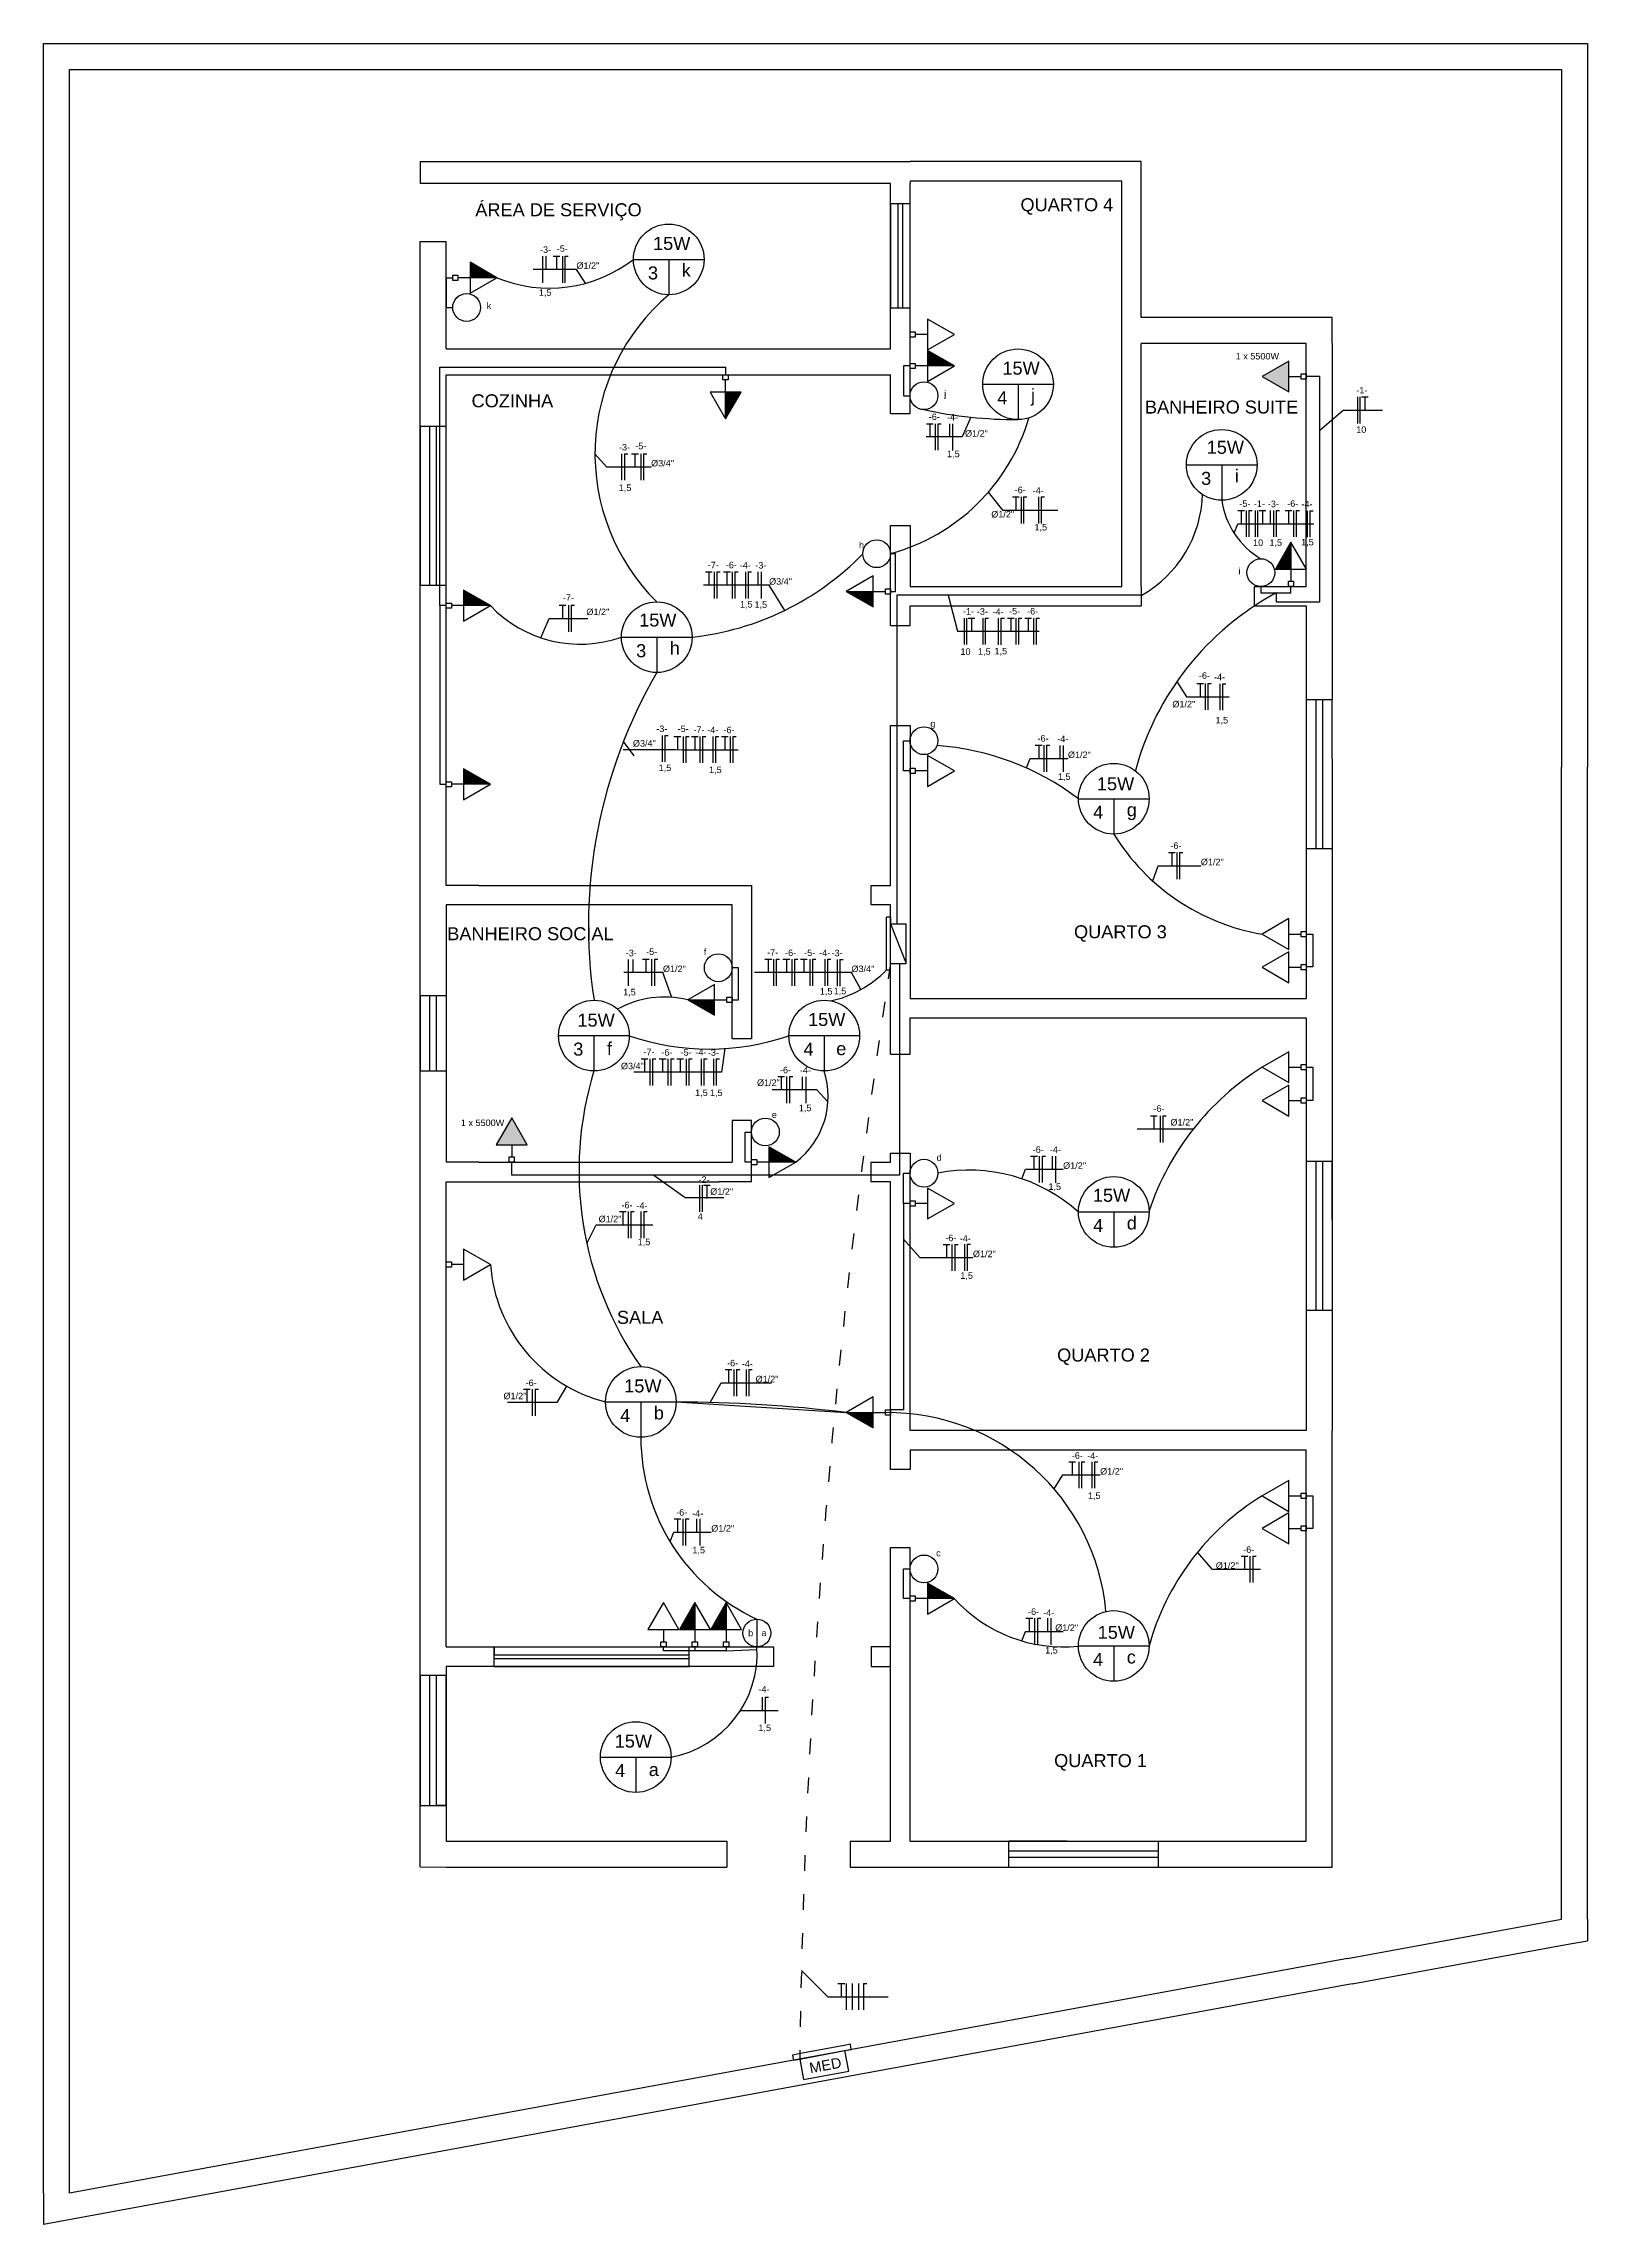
# Model space of a CAD drawing. Header units: millimetres. Extents: x 1248 to 37644, y 2016 to 12550.
# Drawn here: x 18818.88 to 18830.76, y 6262.46 to 6279.24 of the extents above; entities outside this region: 13.
import ezdxf

# ---------------------------------------------------------------- set-up
doc = ezdxf.new("R2010")
doc.units = ezdxf.units.MM
doc.linetypes.add('ACAD_ISO03W100', pattern=[30, 12, -18])
for name, color, linetype in [('Condutores', 4, 'Continuous'), ('Eletrodutos', 1, 'Continuous'), ('Interruptores', 3, 'Continuous'), ('Janelas', 9, 'Continuous'), ('Linha de chamada', 4, 'Continuous'), ('Paredes', 8, 'Continuous'), ('Pontos de luz', 5, 'Continuous'), ('Quadros', 5, 'Continuous'), ('Textos', 7, 'Continuous'), ('Tomadas', 4, 'Continuous')]:
    doc.layers.add(name, color=color, linetype=linetype)
doc.layers.add('Eletrodutos chão', color=1, linetype='ACAD_ISO03W100', lineweight=25)
doc.styles.get("Standard").update_dxf_attribs({"font": 'arial.ttf'})
pattern_1 = [(0, (0, 0), (0, 6.985), [5.08, -1.905]), (90, (0, 0), (-6.985, 4e-16), [5.08, -1.905])]

msp = doc.modelspace()

# ---------------------------------------------------------------- texts
at = {"layer": 'Quadros', "insert": (18824.769, 6263.703), "char_height": 0.08, "attachment_point": 1, "rotation": 10.5224}
msp.add_mtext_dynamic_manual_height_columns('MED', width=0.46634, gutter_width=12.5, heights=[0.145], dxfattribs=at)
at = {"layer": 'Textos', "attachment_point": 1}
for s, width, heights, insert, char_height in [('ÁREA DE SERVIÇO', 2.04519, [0.42], (18822.204, 6278.015), 0.1), ('QUARTO 4', 2.04519, [0.42], (18826.4, 6278.054), 0.1), ('\\pxi-3,l4,t4;-3-', 0.16896, [0.0666], (18822.652, 6277.683), 0.05), ('\\pxi-3,l4,t4;-5-', 0.16896, [0.0666], (18822.781, 6277.692), 0.05), ('\\pxi-3,l4,t4;15W', 0.16896, [0.0666], (18823.472, 6277.756), 0.1), ('%%C1/2"', 0.16896, [0.0666], (18822.982, 6277.56), 0.05), ('\\pxi-3,l4,t4;3', 0.16896, [0.0666], (18823.433, 6277.529), 0.1), ('\\pxi-3,l4,t4;k', 0.16896, [0.0666], (18823.693, 6277.549), 0.1), ('\\pxi-3,l4,t4;1,5', 0.16896, [0.0666], (18822.643, 6277.353), 0.05), ('\\pxi-3,l4,t4;k', 0.14627, [0.0259], (18822.242, 6277.252), 0.05), ('\\pxi-3,l4,t4;1 x 5500W', 0.48203, [0.0666], (18828.006, 6276.863), 0.05), ('\\pxi-3,l4,t4;15W', 0.16896, [0.0666], (18826.161, 6276.796), 0.1), ('COZINHA', 2.04519, [0.42], (18822.175, 6276.545), 0.1), ('\\pxi-3,l4,t4;j', 0.14627, [0.0259], (18825.763, 6276.574), 0.05), ('\\pxi-3,l4,t4;4', 0.16896, [0.0666], (18826.121, 6276.568), 0.1), ('\\pxi-3,l4,t4;j', 0.16896, [0.0666], (18826.381, 6276.588), 0.1), ('BANHEIRO SUITE', 2.04519, [0.42], (18827.358, 6276.497), 0.1), ('\\pxi-3,l4,t4;-1-', 0.16896, [0.0666], (18828.934, 6276.602), 0.05), ('\\pxi-3,l4,t4;-6-', 0.16896, [0.0666], (18825.644, 6276.397), 0.05), ('\\pxi-3,l4,t4;-4-', 0.16896, [0.0666], (18825.784, 6276.393), 0.05), ('\\pxi-3,l4,t4;-3-', 0.16896, [0.0666], (18823.26, 6276.163), 0.05), ('\\pxi-3,l4,t4;-5-', 0.16896, [0.0666], (18823.385, 6276.172), 0.05), ('%%C1/2"', 0.16896, [0.0666], (18825.973, 6276.269), 0.05), ('\\pxi-3,l4,t4;15W', 0.16896, [0.0666], (18827.733, 6276.187), 0.1), ('\\pxi-3,l4,t4;10', 0.16896, [0.0666], (18828.934, 6276.298), 0.05), ('%%C3/4"', 0.16896, [0.0666], (18823.557, 6276.04), 0.05), ('\\pxi-3,l4,t4;1,5', 0.16896, [0.0666], (18825.785, 6276.111), 0.05), ('\\pxi-3,l4,t4;1,5', 0.16896, [0.0666], (18823.258, 6275.851), 0.05), ('\\pxi-3,l4,t4;-6-', 0.16896, [0.0666], (18826.305, 6275.834), 0.05), ('\\pxi-3,l4,t4;-4-', 0.16896, [0.0666], (18826.444, 6275.83), 0.05), ('\\pxi-3,l4,t4;3', 0.16896, [0.0666], (18827.69, 6275.948), 0.1), ('\\pxi-3,l4,t4;i', 0.16896, [0.0666], (18827.949, 6275.967), 0.1), ('\\pxi-3,l4,t4;-5-', 0.16896, [0.0666], (18828.035, 6275.729), 0.05), ('\\pxi-3,l4,t4;-1-', 0.16896, [0.0666], (18828.146, 6275.728), 0.05), ('\\pxi-3,l4,t4;-3-', 0.16896, [0.0666], (18828.254, 6275.726), 0.05), ('\\pxi-3,l4,t4;-6-', 0.16896, [0.0666], (18828.403, 6275.729), 0.05), ('\\pxi-3,l4,t4;-4-', 0.16896, [0.0666], (18828.512, 6275.725), 0.05), ('%%C1/2"', 0.16896, [0.0666], (18826.175, 6275.647), 0.05), ('\\pxi-3,l4,t4;1,5', 0.16896, [0.0666], (18826.458, 6275.547), 0.05), ('\\pxi-3,l4,t4;h', 0.14627, [0.0259], (18825.107, 6275.409), 0.05), ('\\pxi-3,l4,t4;10', 0.16896, [0.0666], (18828.14, 6275.428), 0.05), ('\\pxi-3,l4,t4;1,5', 0.16896, [0.0666], (18828.266, 6275.429), 0.05), ('\\pxi-3,l4,t4;1,5', 0.16896, [0.0666], (18828.51, 6275.432), 0.05), ('\\pxi-3,l4,t4;-7-', 0.16896, [0.0666], (18823.943, 6275.256), 0.05), ('\\pxi-3,l4,t4;-6-', 0.16896, [0.0666], (18824.082, 6275.256), 0.05), ('\\pxi-3,l4,t4;-4-', 0.16896, [0.0666], (18824.189, 6275.254), 0.05), ('\\pxi-3,l4,t4;-3-', 0.16896, [0.0666], (18824.309, 6275.254), 0.05), ('\\pxi-3,l4,t4;i', 0.14627, [0.0259], (18828.028, 6275.209), 0.05), ('\\pxi-3,l4,t4;-7-', 0.16896, [0.0666], (18822.828, 6275.006), 0.05), ('%%C3/4"', 0.16896, [0.0666], (18824.465, 6275.13), 0.05), ('%%C1/2"', 0.16896, [0.0666], (18823.059, 6274.896), 0.05), ('\\pxi-3,l4,t4;15W', 0.16896, [0.0666], (18823.365, 6274.858), 0.1), ('\\pxi-3,l4,t4;1,5', 0.16896, [0.0666], (18824.191, 6274.954), 0.05), ('\\pxi-3,l4,t4;1,5', 0.16896, [0.0666], (18824.303, 6274.952), 0.05), ('\\pxi-3,l4,t4;-1-', 0.16896, [0.0666], (18825.907, 6274.9), 0.05), ('\\pxi-3,l4,t4;-3-', 0.16896, [0.0666], (18826.014, 6274.899), 0.05), ('\\pxi-3,l4,t4;-4-', 0.16896, [0.0666], (18826.135, 6274.897), 0.05), ('\\pxi-3,l4,t4;-5-', 0.16896, [0.0666], (18826.262, 6274.901), 0.05), ('\\pxi-3,l4,t4;-6-', 0.16896, [0.0666], (18826.401, 6274.901), 0.05), ('\\pxi-3,l4,t4;3', 0.16896, [0.0666], (18823.342, 6274.622), 0.1), ('\\pxi-3,l4,t4;h', 0.16896, [0.0666], (18823.601, 6274.642), 0.1), ('\\pxi-3,l4,t4;10', 0.16896, [0.0666], (18825.888, 6274.59), 0.05), ('\\pxi-3,l4,t4;1,5', 0.16896, [0.0666], (18826.023, 6274.591), 0.05), ('\\pxi-3,l4,t4;1,5', 0.16896, [0.0666], (18826.15, 6274.594), 0.05), ('\\pxi-3,l4,t4;-6-', 0.16896, [0.0666], (18827.723, 6274.406), 0.05), ('\\pxi-3,l4,t4;-4-', 0.16896, [0.0666], (18827.839, 6274.394), 0.05), ('%%C1/2"', 0.16896, [0.0666], (18827.569, 6274.186), 0.05), ('\\pxi-3,l4,t4;-3-', 0.16896, [0.0666], (18823.547, 6273.996), 0.05), ('\\pxi-3,l4,t4;-5-', 0.16896, [0.0666], (18823.711, 6273.996), 0.05), ('\\pxi-3,l4,t4;-7-', 0.16896, [0.0666], (18823.833, 6273.99), 0.05), ('\\pxi-3,l4,t4;-4-', 0.16896, [0.0666], (18823.939, 6273.987), 0.05), ('\\pxi-3,l4,t4;g', 0.14627, [0.0259], (18825.656, 6274.036), 0.05), ('\\pxi-3,l4,t4;1,5', 0.16896, [0.0666], (18827.851, 6274.062), 0.05), ('%%C3/4"', 0.16896, [0.0666], (18823.417, 6273.884), 0.05), ('\\pxi-3,l4,t4;-6-', 0.16896, [0.0666], (18826.481, 6273.922), 0.05), ('\\pxi-3,l4,t4;-4-', 0.16896, [0.0666], (18826.633, 6273.919), 0.05), ('\\pxi-3,l4,t4;1,5', 0.16896, [0.0666], (18823.565, 6273.696), 0.05), ('\\pxi-3,l4,t4;1,5', 0.16896, [0.0666], (18823.953, 6273.68), 0.05), ('%%C1/2"', 0.16896, [0.0666], (18826.765, 6273.796), 0.05), ('\\pxi-3,l4,t4;1,5', 0.16896, [0.0666], (18826.638, 6273.628), 0.05), ('\\pxi-3,l4,t4;15W', 0.16896, [0.0666], (18826.888, 6273.598), 0.1), ('\\pxi-3,l4,t4;4', 0.16896, [0.0666], (18826.859, 6273.379), 0.1), ('\\pxi-3,l4,t4;g', 0.16896, [0.0666], (18827.118, 6273.398), 0.1), ('\\pxi-3,l4,t4;-6-', 0.16896, [0.0666], (18827.504, 6273.097), 0.05), ('%%C1/2"', 0.16896, [0.0666], (18827.788, 6272.971), 0.05), ('BANHEIRO SOCIAL', 2.04519, [0.42], (18821.988, 6272.444), 0.1), ('QUARTO 3', 2.04519, [0.42], (18826.812, 6272.459), 0.1), ('\\pxi-3,l4,t4;-3-', 0.16896, [0.0666], (18823.312, 6272.271), 0.05), ('\\pxi-3,l4,t4;-5-', 0.16896, [0.0666], (18823.469, 6272.281), 0.05), ('%%C1/2"', 0.16896, [0.0666], (18823.648, 6272.149), 0.05), ('\\pxi-3,l4,t4;f', 0.14627, [0.0259], (18823.913, 6272.28), 0.05), ('\\pxi-3,l4,t4;-7-', 0.16896, [0.0666], (18824.4, 6272.275), 0.05), ('\\pxi-3,l4,t4;-5-', 0.16896, [0.0666], (18824.685, 6272.272), 0.05), ('\\pxi-3,l4,t4;-4-', 0.16896, [0.0666], (18824.8, 6272.272), 0.05), ('\\pxi-3,l4,t4;-3-', 0.16896, [0.0666], (18824.896, 6272.271), 0.05), ('%%C3/4"', 0.16896, [0.0666], (18825.099, 6272.149), 0.05), ('\\pxi-3,l4,t4;1,5', 0.16896, [0.0666], (18823.292, 6271.97), 0.05), ('\\pxi-3,l4,t4;1,5', 0.16896, [0.0666], (18824.806, 6271.976), 0.05), ('\\pxi-3,l4,t4;1,5', 0.16896, [0.0666], (18824.912, 6271.978), 0.05), ('\\pxi-3,l4,t4;15W', 0.16896, [0.0666], (18822.89, 6271.779), 0.1), ('\\pxi-3,l4,t4;15W', 0.16896, [0.0666], (18824.665, 6271.784), 0.1), ('\\pxi-3,l4,t4;3', 0.16896, [0.0666], (18822.858, 6271.556), 0.1), ('\\pxi-3,l4,t4;f', 0.16896, [0.0666], (18823.117, 6271.56), 0.1), ('\\pxi-3,l4,t4;-7-', 0.16896, [0.0666], (18823.448, 6271.509), 0.05), ('\\pxi-3,l4,t4;-5-', 0.16896, [0.0666], (18823.734, 6271.506), 0.05), ('\\pxi-3,l4,t4;-4-', 0.16896, [0.0666], (18823.848, 6271.507), 0.05), ('\\pxi-3,l4,t4;-3-', 0.16896, [0.0666], (18823.944, 6271.505), 0.05), ('\\pxi-3,l4,t4;4', 0.16896, [0.0666], (18824.63, 6271.556), 0.1), ('\\pxi-3,l4,t4;e', 0.16896, [0.0666], (18824.882, 6271.56), 0.1), ('%%C3/4"', 0.16896, [0.0666], (18823.325, 6271.401), 0.05), ('\\pxi-3,l4,t4;-4-', 0.16896, [0.0666], (18824.652, 6271.369), 0.05), ('\\pxi-3,l4,t4;1,5', 0.16896, [0.0666], (18823.846, 6271.195), 0.05), ('\\pxi-3,l4,t4;1,5', 0.16896, [0.0666], (18823.96, 6271.195), 0.05), ('%%C1/2"', 0.16896, [0.0666], (18824.372, 6271.273), 0.05), ('\\pxi-3,l4,t4;1 x 5500W', 0.48203, [0.0666], (18822.043, 6270.964), 0.05), ('\\pxi-3,l4,t4;e', 0.14627, [0.0259], (18824.436, 6271.026), 0.05), ('\\pxi-3,l4,t4;1,5', 0.16896, [0.0666], (18824.644, 6271.078), 0.05), ('\\pxi-3,l4,t4;-6-', 0.16896, [0.0666], (18827.373, 6271.074), 0.05), ('%%C1/2"', 0.16896, [0.0666], (18827.554, 6270.968), 0.05), ('\\pxi-3,l4,t4;d', 0.14627, [0.0259], (18825.705, 6270.697), 0.05), ('\\pxi-3,l4,t4;-4-', 0.16896, [0.0666], (18826.576, 6270.757), 0.05), ('%%C1/2"', 0.16896, [0.0666], (18826.728, 6270.635), 0.05), ('\\pxi-3,l4,t4;-2-', 0.16896, [0.0666], (18823.872, 6270.527), 0.05), ('\\pxi-3,l4,t4;1,5', 0.16896, [0.0666], (18826.565, 6270.473), 0.05), ('\\pxi-3,l4,t4;-4-', 0.16896, [0.0666], (18823.394, 6270.326), 0.05), ('%%C1/2"', 0.16896, [0.0666], (18824.012, 6270.435), 0.05), ('\\pxi-3,l4,t4;15W', 0.16896, [0.0666], (18826.857, 6270.431), 0.1), ('%%C1/2"', 0.16896, [0.0666], (18823.153, 6270.224), 0.05), ('\\pxi-3,l4,t4;4', 0.16896, [0.0666], (18823.866, 6270.243), 0.05), ('\\pxi-3,l4,t4;4', 0.16896, [0.0666], (18826.859, 6270.199), 0.1), ('\\pxi-3,l4,t4;d', 0.16896, [0.0666], (18827.118, 6270.218), 0.1), ('\\pxi-3,l4,t4;1,5', 0.16896, [0.0666], (18823.404, 6270.047), 0.05), ('\\pxi-3,l4,t4;-4-', 0.16896, [0.0666], (18825.883, 6270.074), 0.05), ('%%C1/2"', 0.16896, [0.0666], (18826.034, 6269.955), 0.05), ('\\pxi-3,l4,t4;1,5', 0.16896, [0.0666], (18825.887, 6269.788), 0.05), ('SALA', 2.04519, [0.42], (18823.294, 6269.492), 0.1), ('QUARTO 2', 2.04519, [0.42], (18826.682, 6269.202), 0.1), ('\\pxi-3,l4,t4;15W', 0.16896, [0.0666], (18823.25, 6268.964), 0.1), ('\\pxi-3,l4,t4;-4-', 0.16896, [0.0666], (18824.205, 6269.11), 0.05), ('%%C1/2"', 0.16896, [0.0666], (18824.361, 6268.992), 0.05), ('%%C1/2"', 0.16896, [0.0666], (18822.421, 6268.862), 0.05), ('\\pxi-3,l4,t4;4', 0.16896, [0.0666], (18823.219, 6268.737), 0.1), ('\\pxi-3,l4,t4;b', 0.16896, [0.0666], (18823.478, 6268.756), 0.1), ('\\pxi-3,l4,t4;-6-', 0.16896, [0.0666], (18826.745, 6268.404), 0.05), ('\\pxi-3,l4,t4;-4-', 0.16896, [0.0666], (18826.863, 6268.401), 0.05), ('%%C1/2"', 0.16896, [0.0666], (18827.013, 6268.282), 0.05), ('\\pxi-3,l4,t4;-4-', 0.16896, [0.0666], (18823.823, 6267.958), 0.05), ('\\pxi-3,l4,t4;1,5', 0.16896, [0.0666], (18826.869, 6268.095), 0.05), ('%%C1/2"', 0.16896, [0.0666], (18824.02, 6267.843), 0.05), ('\\pxi-3,l4,t4;1,5', 0.16896, [0.0666], (18823.825, 6267.676), 0.05), ('\\pxi-3,l4,t4;c', 0.14627, [0.0259], (18825.701, 6267.653), 0.05), ('%%C1/2"', 0.16896, [0.0666], (18827.903, 6267.557), 0.05), ('\\pxi-3,l4,t4;-4-', 0.16896, [0.0666], (18826.525, 6267.194), 0.05), ('\\pxi-3,l4,t4;b', 0.14627, [0.0259], (18824.254, 6267.038), 0.05), ('\\pxi-3,l4,t4;a', 0.14627, [0.0259], (18824.356, 6267.039), 0.05), ('%%C1/2"', 0.16896, [0.0666], (18826.667, 6267.079), 0.05), ('\\pxi-3,l4,t4;15W', 0.16896, [0.0666], (18826.894, 6267.068), 0.1), ('\\pxi-3,l4,t4;1,5', 0.16896, [0.0666], (18826.54, 6266.905), 0.05), ('\\pxi-3,l4,t4;4', 0.16896, [0.0666], (18826.858, 6266.859), 0.1), ('\\pxi-3,l4,t4;c', 0.16896, [0.0666], (18827.118, 6266.878), 0.1), ('\\pxi-3,l4,t4;-4-', 0.16896, [0.0666], (18824.333, 6266.605), 0.05), ('\\pxi-3,l4,t4;1,5', 0.16896, [0.0666], (18824.333, 6266.308), 0.05), ('\\pxi-3,l4,t4;15W', 0.16896, [0.0666], (18823.177, 6266.231), 0.1), ('\\pxi-3,l4,t4;4', 0.16896, [0.0666], (18823.18, 6266.004), 0.1), ('\\pxi-3,l4,t4;a', 0.16896, [0.0666], (18823.439, 6266.012), 0.1), ('QUARTO 1', 2.04519, [0.42], (18826.659, 6266.081), 0.1)]:
    msp.add_mtext_dynamic_manual_height_columns(s, width=width, gutter_width=12.5, heights=heights, dxfattribs=dict(at, insert=insert, char_height=char_height))

# ---------------------------------------------------------------- blocks, each defined once
blk = doc.blocks.new('J3')
at = {"layer": 'Janelas'}
for p, q in [((-0.45, -0.2), (-0.45, 0)), ((0, 0), (-0.45, 0)), ((0, 0), (0.7, 0)), ((0.7, 0), (0.7, -0.2)), ((-0.45, -0.075), (0, -0.075)), ((0.7, -0.125), (-0.45, -0.125)), ((0, -0.075), (0.7, -0.075)), ((-0.45, -0.2), (0.7, -0.2))]:
    blk.add_line(p, q, dxfattribs=at)
blk = doc.blocks.new('Interruptor Simples')
at = {"layer": 'Interruptores'}
blk.add_circle((0, 0.107), 0.107, dxfattribs=at)
blk = doc.blocks.new('Tomada Baixa')
for p, q in [((-0.02, 0.04), (0.02, 0.04)), ((-0.02, 0), (-0.02, 0.04)), ((0.02, 0), (-0.02, 0)), ((0, 0.134), (0, 0.04)), ((0.02, 0.04), (0.02, 0))]:
    blk.add_line(p, q)
blk.add_lwpolyline([(0, 0.341), (-0.119, 0.134), (0.119, 0.134)], close=True)
blk = doc.blocks.new('Tomada Média')
blk.add_hatch(color=256).paths.add_polyline_path([(0, 0.341), (-0.119, 0.134), (0, 0.134)])
for p, q in [((0, 0.341), (0, 0.134)), ((-0.02, 0.04), (0.02, 0.04)), ((-0.02, 0), (-0.02, 0.04)), ((0.02, 0), (-0.02, 0)), ((0, 0.134), (0, 0.04)), ((0.02, 0.04), (0.02, 0))]:
    blk.add_line(p, q)
blk.add_lwpolyline([(0, 0.341), (-0.119, 0.134), (0.119, 0.134)], close=True)
blk = doc.blocks.new('FASE')
at = {"layer": 'Eletrodutos'}
blk.add_line((0, 0.102), (0, -0.102), dxfattribs=at)
blk = doc.blocks.new('NEUTRO')
at = {"layer": 'Eletrodutos'}
for q in [(0, -0.102), (0.026, 0.102)]:
    blk.add_line((0, 0.102), q, dxfattribs=at)
blk = doc.blocks.new('RETORNO')
at = {"layer": 'Eletrodutos'}
blk.add_line((0, 0.051), (0, -0.051), dxfattribs=at)
blk = doc.blocks.new('PE')
at = {"layer": 'Eletrodutos'}
for p, q in [((-0.026, 0.102), (0, 0.102)), ((0, 0.102), (0, 0)), ((0, 0.102), (0.026, 0.102))]:
    blk.add_line(p, q, dxfattribs=at)
blk = doc.blocks.new('A$C255ffd65')
at = {"layer": 'Eletrodutos'}
for name, p in [('PE', (0.082, 0.102)), ('FASE', (0.123, 0.102)), ('NEUTRO', (0.145, 0.102))]:
    blk.add_blockref(name, p, dxfattribs=at)
at = {"layer": 'Textos', "insert": (0.022, 0.279), "char_height": 0.05, "attachment_point": 1}
blk.add_mtext_dynamic_manual_height_columns('\\pxi-3,l4,t4;-6-', width=0.16896, gutter_width=12.5, heights=[0.0666], dxfattribs=at)
blk = doc.blocks.new('Tomada Alta')
blk.add_hatch(color=256).paths.add_polyline_path([(-0.119, 0.134), (0.119, 0.134), (0, 0.341)])
for p, q in [((-0.02, 0.04), (0.02, 0.04)), ((-0.02, 0), (-0.02, 0.04)), ((0.02, 0), (-0.02, 0)), ((0, 0.134), (0, 0.04)), ((0.02, 0.04), (0.02, 0))]:
    blk.add_line(p, q)
blk.add_lwpolyline([(0, 0.341), (-0.119, 0.134), (0.119, 0.134)], close=True)

# ---------------------------------------------------------------- hatches: boundary and pattern name
at = {"layer": 'Eletrodutos', "ltscale": 0.08}
h = msp.add_hatch(dxfattribs=at)
h.set_pattern_fill('ANGLE', color=256)
h.set_pattern_definition([(0, (0.321, -0.124), (0, 6.985), [5.08, -1.905]), (90, (0.321, -0.124), (-6.985, 4e-16), [5.08, -1.905])])
h.paths.add_polyline_path([(1247.802, 2029.765, 1), (1247.814, 2029.765, 1)])
h = msp.add_hatch(dxfattribs=at)
h.set_pattern_fill('ANGLE', color=256)
h.set_pattern_definition([(0, (0.752, -0.623), (0, 6.985), [5.08, -1.905]), (90, (0.752, -0.623), (-6.985, 4e-16), [5.08, -1.905])])
h.paths.add_polyline_path([(1248.737, 2029.088, 1), (1248.725, 2029.088, 1)])
h = msp.add_hatch(dxfattribs=at)
h.set_pattern_fill('ANGLE', color=256)
h.set_pattern_definition([(0, (1.033, -1.399), (0, 6.985), [5.08, -1.905]), (90, (1.033, -1.399), (-6.985, 4e-16), [5.08, -1.905])])
h.paths.add_polyline_path([(1248.741, 2028.124, 1), (1248.729, 2028.124, 1)])
at = {"layer": 'Interruptores'}
h = msp.add_hatch(dxfattribs=at)
h.set_pattern_fill('ANGLE', color=256)
h.set_pattern_definition(pattern_1)
h.paths.add_polyline_path([(1266.118, 2015.575, 1), (1266.184, 2015.575, 1)])
at = {"layer": 'Quadros', "ltscale": 0.08}
h = msp.add_hatch(dxfattribs=at)
h.set_pattern_fill('ANGLE', color=256)
h.set_pattern_definition([(0, (-0.03, 0), (0, 6.985), [5.08, -1.905]), (90, (-0.03, 0), (-6.985, 4e-16), [5.08, -1.905])])
h.paths.add_polyline_path([(18825.52, 6272.166), (18825.52, 6272.471), (18825.4, 6272.471)])
at = {"layer": 'Quadros'}
h = msp.add_hatch(dxfattribs=at)
h.set_pattern_fill('ANGLE', color=256)
h.set_pattern_definition([(360, (17550.5745, 4242.736), (3e-15, 6.985), [5.08, -1.905]), (90, (17550.5745, 4242.736), (-6.985, 4e-15), [5.08, -1.905])])
h.paths.add_polyline_path([(18825.635, 6272.311), (18825.989, 6272.311), (18825.989, 6272.471)])
h = msp.add_hatch(dxfattribs=at)
h.set_pattern_fill('ANGLE', color=256)
h.set_pattern_definition(pattern_1)
h.paths.add_polyline_path([(1252.406, 2032.55), (1252.406, 2032.196), (1252.566, 2032.196), (1252.566, 2032.196)])
at = {"layer": 'Quadros', "ltscale": 0.08}
h = msp.add_hatch(dxfattribs=at)
h.set_pattern_fill('ANGLE', color=256)
h.set_pattern_definition(pattern_1)
h.paths.add_polyline_path([(1252.406, 2032.55), (1252.406, 2032.196), (1252.566, 2032.196), (1252.566, 2032.196)])
at = {"layer": 'Quadros'}
h = msp.add_hatch(dxfattribs=at)
h.set_pattern_fill('ANGLE', color=256)
h.set_pattern_definition([(360, (-23.295, 2.6516), (3e-15, 6.985), [5.08, -1.905]), (90, (-23.295, 2.6516), (-6.985, 4e-15), [5.08, -1.905])])
h.paths.add_polyline_path([(1252.886, 2032.403), (1252.886, 2032.049), (1253.046, 2032.049)])
h = msp.add_hatch(dxfattribs=at)
h.set_pattern_fill('ANGLE', color=256, angle=-90)
h.set_pattern_definition([(270, (-778.627, 3306.4684), (6.985, -5e-15), [5.08, -1.905]), (360, (-778.627, 3306.4684), (5e-15, 6.985), [5.08, -1.905])])
h.paths.add_polyline_path([(1253.046, 2032.049), (1252.886, 2032.403), (1252.886, 2032.049)])
h = msp.add_hatch(dxfattribs=at)
h.set_pattern_fill('ANGLE', color=256)
h.set_pattern_definition([(360, (-22.329, 0.5924), (2e-15, 6.985), [5.08, -1.905]), (90, (-22.329, 0.5924), (-6.985, 2e-15), [5.08, -1.905])])
h.paths.add_polyline_path([(1252.886, 2032.403), (1252.886, 2032.049), (1253.046, 2032.049)])
h = msp.add_hatch(dxfattribs=at)
h.set_pattern_fill('ANGLE', color=256)
h.set_pattern_definition([(0, (0, -0.681), (0, 6.985), [5.08, -1.905]), (90, (0, -0.681), (-6.985, 4e-16), [5.08, -1.905])])
h.paths.add_polyline_path([(1276.727, 2028.424), (1277.081, 2028.424), (1277.081, 2028.584)])
h = msp.add_hatch(dxfattribs=at)
h.set_pattern_fill('ANGLE', color=256)
h.set_pattern_definition([(0, (-7.784, -4.8464), (0, 6.985), [5.08, -1.905]), (90, (-7.784, -4.8464), (-6.985, 4e-16), [5.08, -1.905])])
h.paths.add_polyline_path([(1267.276, 2024.728), (1267.63, 2024.728), (1267.63, 2024.888)])
h = msp.add_hatch(dxfattribs=at)
h.set_pattern_fill('ANGLE', color=256)
h.set_pattern_definition([(0, (1.067, -0.389), (0, 6.985), [5.08, -1.905]), (90, (1.067, -0.389), (-6.985, 4e-16), [5.08, -1.905])])
h.paths.add_polyline_path([(1280.13, 2018.207), (1279.93, 2018.207), (1279.93, 2018.007), (1280.13, 2018.007)])
h.paths.add_polyline_path([(1274.33, 2018.207), (1274.13, 2018.207), (1274.13, 2018.007), (1274.33, 2018.007)])
h.paths.add_polyline_path([(1287.53, 2021.207), (1287.33, 2021.207), (1287.33, 2021.007), (1287.53, 2021.007)])

# ---------------------------------------------------------------- linework, layer by layer
at = {"layer": 'Condutores', "ltscale": 0.08}
msp.add_line((18824.917, 6264.214), (18824.714, 6264.416), dxfattribs=at)
at = {"layer": 'Condutores'}
msp.add_line((18824.917, 6264.214), (18825.381, 6264.214), dxfattribs=at)
at = {"layer": 'Eletrodutos', "ltscale": 0.08}
for p, q in [((18821.98, 6277.442), (18821.98, 6277.213)), ((18821.98, 6277.442), (18822.03, 6277.442)), ((18821.98, 6277.213), (18822.03, 6277.213)), ((18821.93, 6274.919), (18821.93, 6276.755)), ((18821.93, 6276.755), (18824.131, 6276.755)), ((18824.131, 6276.696), (18824.131, 6276.755)), ((18825.55, 6276.763), (18825.5, 6276.763)), ((18825.5, 6276.763), (18825.5, 6276.534)), ((18828.705, 6276.682), (18828.6, 6276.682)), ((18828.705, 6274.948), (18828.705, 6276.682)), ((18825.5, 6276.534), (18825.55, 6276.534)), ((18825.439, 6275.318), (18825.4, 6275.318)), ((18825.439, 6275.028), (18825.439, 6275.318)), ((18825.4, 6275.028), (18825.439, 6275.028)), ((18827.335, 6275), (18825.448, 6275)), ((18825.448, 6275), (18825.448, 6272.471)), ((18828.25, 6275.066), (18828.25, 6275.016)), ((18828.25, 6275.016), (18828.482, 6275.016)), ((18828.368, 6275.016), (18828.368, 6274.948)), ((18828.482, 6275.016), (18828.482, 6275.066)), ((18821.98, 6274.919), (18821.93, 6274.919)), ((18821.93, 6274.919), (18821.93, 6273.544)), ((18828.368, 6274.948), (18828.705, 6274.948)), ((18825.5, 6273.647), (18825.5, 6273.879)), ((18825.5, 6273.879), (18825.55, 6273.879)), ((18825.55, 6273.647), (18825.5, 6273.647)), ((18821.93, 6273.544), (18821.98, 6273.544)), ((18828.6, 6272.391), (18828.65, 6272.391)), ((18828.65, 6272.391), (18828.65, 6272.138)), ((18823.418, 6272.095), (18823.418, 6272.196)), ((18824.23, 6272.132), (18824.18, 6272.132)), ((18824.23, 6271.885), (18824.23, 6272.132)), ((18825.468, 6272.166), (18825.468, 6270.535)), ((18828.65, 6272.138), (18828.6, 6272.138)), ((18824.18, 6271.885), (18824.23, 6271.885)), ((18828.6, 6271.367), (18828.65, 6271.367)), ((18828.65, 6271.367), (18828.65, 6271.11)), ((18828.65, 6271.11), (18828.6, 6271.11)), ((18824.28, 6270.636), (18824.28, 6270.868)), ((18824.28, 6270.868), (18824.33, 6270.868)), ((18822.484, 6270.535), (18822.484, 6270.636)), ((18824.33, 6270.636), (18824.28, 6270.636)), ((18825.468, 6270.535), (18822.484, 6270.535)), ((18825.5, 6270.318), (18825.5, 6270.551)), ((18825.5, 6270.551), (18825.55, 6270.551)), ((18825.55, 6270.318), (18825.5, 6270.318)), ((18825.5, 6270.318), (18825.5, 6268.73)), ((18825.5, 6268.73), (18825.4, 6268.73)), ((18828.6, 6268.068), (18828.65, 6268.068)), ((18828.65, 6268.068), (18828.65, 6267.818)), ((18828.65, 6267.818), (18828.6, 6267.818)), ((18825.5, 6267.278), (18825.5, 6267.506)), ((18825.5, 6267.506), (18825.55, 6267.506)), ((18825.55, 6267.278), (18825.5, 6267.278)), ((18823.652, 6266.876), (18823.652, 6266.906)), ((18824.135, 6266.876), (18823.652, 6266.876)), ((18823.894, 6266.906), (18823.894, 6266.876)), ((18824.135, 6266.906), (18824.135, 6266.876)), ((18824.135, 6266.876), (18824.372, 6266.886))]:
    msp.add_line(p, q, dxfattribs=at)
for centre, radius, start, end in [((18822.774, 6278.418), 1.056, 247.5502, 307.7438), ((18824.728, 6276.087), 1.603, 130.2234, 225.2131), ((18824.999, 6276.794), 1.528, 285.2127, 343.5113), ((18826.381, 6279.794), 3.444, 257.8615, 270), ((18826.875, 6275.804), 0.927, 299.7663, 358.2932), ((18828.565, 6275.816), 0.622, 187.9688, 239.5682), ((18823.641, 6276.818), 2.154, 276.1905, 315.8538), ((18829.415, 6273.072), 2.208, 118.3059, 164.8137), ((18823.011, 6275.574), 0.952, 223.4983, 289.503), ((18826.943, 6272.455), 3.868, 149.7466, 188.526), ((18825.611, 6271.798), 2.049, 52.9355, 85.9453), ((18828.54, 6274.037), 1.67, 211.641, 260.3162), ((18824.755, 6272.717), 0.86, 282.317, 315.6518), ((18823.659, 6271.152), 0.754, 76.2028, 118.7039), ((18824.003, 6273.386), 1.88, 250.9358, 289.0642), ((18825.624, 6270.569), 2.622, 162.953, 215.0649), ((18824.28, 6271.143), 0.64, 307.6201, 17.6882), ((18829.372, 6269.596), 2.091, 122.1496, 161.4215), ((18826.006, 6269.321), 1.254, 47.9774, 101.1895), ((18823.496, 6269.933), 1.178, 184.0991, 255.7451), ((18823.75, 6258.164), 10.626, 82.9226, 90), ((18825.38, 6267.024), 1.685, 5.242, 90.68), ((18825.02, 6268.518), 1.542, 180, 245.126), ((18829.291, 6266.386), 1.973, 121.5372, 164.5062), ((18826.729, 6268.039), 1.133, 222.2415, 275.8998), ((18823.563, 6266.854), 0.81, 280.5613, 3.6868)]:
    msp.add_arc(centre, radius, start, end, dxfattribs=at)
at = {"layer": 'Eletrodutos chão', "ltscale": 0.01}
msp.add_arc((18885.262, 6262.96), 60.566, 171.25648, 179.26697, dxfattribs=at)
at = {"layer": 'Interruptores'}
msp.add_line((18824.371, 6267.119), (18824.371, 6266.906), dxfattribs=at)
at = {"layer": 'Janelas', "ltscale": 0.08}
for p, q in [((18825.4, 6278.011), (18825.4, 6277.211)), ((18825.55, 6278.011), (18825.4, 6278.011)), ((18825.455, 6278.011), (18825.455, 6277.211)), ((18825.495, 6277.211), (18825.495, 6278.011)), ((18825.55, 6277.211), (18825.55, 6278.011)), ((18825.4, 6277.211), (18825.55, 6277.211)), ((18821.98, 6276.296), (18821.78, 6276.296)), ((18821.78, 6276.296), (18821.78, 6275.076)), ((18821.855, 6275.076), (18821.855, 6276.296)), ((18821.905, 6275.076), (18821.905, 6276.296)), ((18821.98, 6275.076), (18821.98, 6276.296)), ((18821.78, 6275.076), (18821.98, 6275.076)), ((18821.98, 6271.916), (18821.78, 6271.916)), ((18821.78, 6271.916), (18821.78, 6271.336)), ((18821.855, 6271.336), (18821.855, 6271.916)), ((18821.905, 6271.336), (18821.905, 6271.916)), ((18821.98, 6271.916), (18821.98, 6271.336)), ((18821.98, 6271.336), (18821.78, 6271.336)), ((18822.35, 6266.756), (18822.35, 6266.906)), ((18822.35, 6266.906), (18823.85, 6266.906)), ((18822.35, 6266.906), (18822.35, 6266.846)), ((18822.35, 6266.846), (18823.85, 6266.846)), ((18822.35, 6266.816), (18823.85, 6266.816)), ((18823.85, 6266.756), (18823.85, 6266.906)), ((18821.98, 6266.686), (18821.78, 6266.686)), ((18821.78, 6266.686), (18821.78, 6265.686)), ((18821.855, 6265.686), (18821.855, 6266.686)), ((18821.905, 6265.686), (18821.905, 6266.686)), ((18821.98, 6265.686), (18821.98, 6266.686)), ((18822.35, 6266.756), (18823.85, 6266.756)), ((18821.78, 6265.686), (18821.98, 6265.686)), ((18821.98, 6265.686), (18821.905, 6265.686))]:
    msp.add_line(p, q, dxfattribs=at)
at = {"layer": 'Linha de chamada', "ltscale": 0.08}
for p, q in [((18822.982, 6277.506), (18822.649, 6277.506)), ((18823.053, 6277.4), (18822.982, 6277.506)), ((18826.017, 6276.37), (18825.951, 6276.217)), ((18828.705, 6276.27), (18828.884, 6276.423)), ((18828.884, 6276.423), (18829.186, 6276.423)), ((18825.703, 6276.217), (18825.673, 6276.217)), ((18825.951, 6276.217), (18825.703, 6276.217)), ((18823.125, 6276.087), (18823.213, 6275.986)), ((18823.213, 6275.986), (18823.557, 6275.986)), ((18826.151, 6275.791), (18826.261, 6275.654)), ((18826.261, 6275.654), (18826.688, 6275.654)), ((18828.044, 6275.476), (18828.072, 6275.549)), ((18828.072, 6275.549), (18828.362, 6275.549)), ((18828.362, 6275.549), (18828.502, 6275.549)), ((18828.502, 6275.549), (18828.658, 6275.549)), ((18824.042, 6275.076), (18823.961, 6275.076)), ((18824.141, 6275.076), (18824.042, 6275.076)), ((18824.465, 6275.076), (18824.141, 6275.076)), ((18824.586, 6274.882), (18824.465, 6275.076)), ((18825.843, 6275), (18825.914, 6274.721)), ((18822.708, 6274.671), (18822.773, 6274.82)), ((18822.773, 6274.82), (18823.069, 6274.82)), ((18825.914, 6274.721), (18826.426, 6274.721)), ((18826.426, 6274.721), (18826.545, 6274.721)), ((18827.604, 6274.335), (18827.677, 6274.218)), ((18827.677, 6274.218), (18828.005, 6274.218)), ((18823.341, 6273.812), (18823.742, 6273.812)), ((18823.343, 6273.872), (18823.343, 6273.872)), ((18823.343, 6273.872), (18823.425, 6273.763)), ((18823.742, 6273.812), (18823.795, 6273.81)), ((18823.795, 6273.81), (18824.165, 6273.81)), ((18824.165, 6273.81), (18824.227, 6273.81)), ((18826.447, 6273.67), (18826.475, 6273.743)), ((18826.475, 6273.743), (18826.765, 6273.743)), ((18827.418, 6272.8), (18827.459, 6272.917)), ((18827.459, 6272.917), (18827.788, 6272.917)), ((18823.648, 6272.095), (18823.346, 6272.095)), ((18823.716, 6271.904), (18823.648, 6272.095)), ((18824.371, 6272.095), (18824.352, 6272.095)), ((18824.717, 6272.095), (18824.365, 6272.095)), ((18825.099, 6272.095), (18824.717, 6272.095)), ((18825.172, 6271.965), (18825.099, 6272.095)), ((18824.125, 6271.51), (18824.099, 6271.329)), ((18824.099, 6271.329), (18823.423, 6271.329)), ((18824.832, 6271.193), (18824.488, 6271.193)), ((18824.918, 6271.101), (18824.832, 6271.193)), ((18827.475, 6270.89), (18827.298, 6270.89)), ((18827.729, 6270.89), (18827.475, 6270.89)), ((18823.578, 6270.535), (18823.819, 6270.363)), ((18826.41, 6270.508), (18826.438, 6270.581)), ((18826.438, 6270.581), (18826.728, 6270.581)), ((18823.819, 6270.363), (18824.117, 6270.363)), ((18823.062, 6270.009), (18823.133, 6270.154)), ((18823.133, 6270.154), (18823.571, 6270.154)), ((18825.5, 6270.044), (18825.626, 6269.902)), ((18825.626, 6269.902), (18826.034, 6269.902)), ((18822.832, 6268.786), (18822.452, 6268.786)), ((18822.906, 6268.912), (18822.832, 6268.786)), ((18824.011, 6268.787), (18824.097, 6268.938)), ((18824.097, 6268.938), (18824.483, 6268.938)), ((18826.66, 6268.121), (18826.726, 6268.229)), ((18826.726, 6268.229), (18827.013, 6268.229)), ((18823.703, 6267.716), (18823.731, 6267.789)), ((18823.731, 6267.789), (18824.02, 6267.789)), ((18827.762, 6267.632), (18827.872, 6267.503)), ((18827.872, 6267.503), (18828.246, 6267.503)), ((18826.41, 6266.952), (18826.438, 6267.025)), ((18826.438, 6267.025), (18826.728, 6267.025)), ((18824.244, 6266.416), (18824.534, 6266.416))]:
    msp.add_line(p, q, dxfattribs=at)
at = {"layer": 'Paredes', "ltscale": 0.08}
for p, q in [((18818.882, 6279.044), (18818.882, 6279.244)), ((18818.882, 6279.244), (18819.082, 6279.244)), ((18819.082, 6279.244), (18830.563, 6279.244)), ((18819.082, 6279.244), (18830.563, 6279.244)), ((18830.563, 6279.244), (18830.763, 6279.244)), ((18830.763, 6279.244), (18830.763, 6279.044)), ((18818.882, 6262.702), (18818.882, 6279.044)), ((18819.082, 6262.702), (18819.082, 6279.044)), ((18819.082, 6279.044), (18830.563, 6279.044)), ((18830.563, 6279.044), (18830.563, 6273.675)), ((18830.763, 6279.044), (18830.763, 6273.675)), ((18821.78, 6278.336), (18825.4, 6278.336)), ((18821.78, 6278.336), (18821.78, 6278.166)), ((18825.4, 6278.336), (18825.55, 6278.336)), ((18827.33, 6278.336), (18825.55, 6278.336)), ((18827.18, 6278.186), (18825.55, 6278.186)), ((18825.55, 6278.186), (18825.55, 6278.166)), ((18827.18, 6275.066), (18827.18, 6278.186)), ((18827.33, 6278.186), (18827.33, 6278.336)), ((18827.33, 6277.136), (18827.33, 6278.186)), ((18825.4, 6278.166), (18821.78, 6278.166)), ((18825.4, 6277.856), (18825.4, 6278.166)), ((18825.55, 6277.856), (18825.55, 6278.166)), ((18825.4, 6277.056), (18825.4, 6277.856)), ((18825.55, 6277.056), (18825.55, 6277.856)), ((18821.78, 6276.896), (18821.78, 6277.722)), ((18821.78, 6277.722), (18821.98, 6277.722)), ((18821.98, 6276.896), (18821.98, 6277.722)), ((18825.4, 6276.896), (18825.4, 6277.056)), ((18825.55, 6276.396), (18825.55, 6277.056)), ((18828.8, 6277.136), (18827.33, 6277.136)), ((18828.8, 6276.936), (18828.8, 6277.136)), ((18821.78, 6272.766), (18821.78, 6276.896)), ((18821.98, 6276.896), (18825.03, 6276.896)), ((18825.03, 6276.896), (18825.4, 6276.896)), ((18827.33, 6275.066), (18827.33, 6276.936)), ((18828.6, 6276.936), (18827.33, 6276.936)), ((18828.6, 6275.066), (18828.6, 6276.936)), ((18828.8, 6276.936), (18828.8, 6274.196)), ((18821.98, 6272.766), (18821.98, 6276.696)), ((18821.98, 6276.696), (18825.03, 6276.696)), ((18825.03, 6276.696), (18825.4, 6276.696)), ((18825.4, 6276.396), (18825.4, 6276.696)), ((18825.4, 6276.396), (18825.55, 6276.396)), ((18825.4, 6274.766), (18825.4, 6275.536)), ((18825.4, 6275.536), (18825.55, 6275.536)), ((18825.55, 6275.536), (18825.55, 6275.066)), ((18825.55, 6275.066), (18827.18, 6275.066)), ((18825.55, 6275.066), (18827.18, 6275.066)), ((18827.33, 6275.066), (18827.33, 6274.916)), ((18828.2, 6274.916), (18828.2, 6275.066)), ((18828.2, 6275.066), (18828.6, 6275.066)), ((18825.55, 6274.766), (18825.55, 6274.916)), ((18825.55, 6274.916), (18827.33, 6274.916)), ((18828.2, 6274.916), (18828.6, 6274.916)), ((18828.6, 6274.916), (18828.6, 6271.896)), ((18825.4, 6274.766), (18825.55, 6274.766)), ((18825.4, 6273.996), (18825.55, 6273.996)), ((18825.4, 6272.766), (18825.4, 6273.996)), ((18825.55, 6273.996), (18825.55, 6271.896)), ((18830.563, 6264.811), (18830.563, 6273.675)), ((18830.763, 6264.811), (18830.763, 6273.675)), ((18828.8, 6273.046), (18828.8, 6271.896)), ((18821.78, 6270.636), (18821.78, 6272.766)), ((18822.23, 6272.766), (18821.98, 6272.766)), ((18822.23, 6272.766), (18824.33, 6272.766)), ((18824.33, 6272.766), (18824.33, 6271.586)), ((18825.25, 6272.616), (18825.25, 6272.766)), ((18825.25, 6272.766), (18825.4, 6272.766)), ((18821.98, 6272.616), (18821.98, 6270.636)), ((18822.23, 6272.616), (18821.98, 6272.616)), ((18824.18, 6272.616), (18822.23, 6272.616)), ((18824.18, 6271.586), (18824.18, 6272.616)), ((18825.4, 6272.616), (18825.25, 6272.616)), ((18825.4, 6272.426), (18825.4, 6272.616)), ((18825.4, 6271.466), (18825.4, 6272.276)), ((18825.4, 6271.956), (18825.4, 6272.276)), ((18825.4, 6271.746), (18825.4, 6271.896)), ((18825.55, 6271.896), (18828.6, 6271.896)), ((18828.8, 6271.896), (18828.8, 6268.571)), ((18825.4, 6271.466), (18825.4, 6271.746)), ((18825.55, 6271.466), (18825.55, 6271.746)), ((18825.55, 6271.746), (18828.6, 6271.746)), ((18828.6, 6271.746), (18828.6, 6268.571)), ((18824.33, 6271.586), (18824.18, 6271.586)), ((18825.4, 6271.466), (18825.55, 6271.466)), ((18824.33, 6270.956), (18824.18, 6270.956)), ((18824.18, 6270.956), (18824.18, 6270.636)), ((18824.33, 6270.636), (18824.33, 6270.956)), ((18821.78, 6270.486), (18821.78, 6270.636)), ((18822.23, 6270.636), (18821.98, 6270.636)), ((18822.23, 6270.636), (18824.18, 6270.636)), ((18824.33, 6270.486), (18824.33, 6270.636)), ((18825.25, 6270.486), (18825.25, 6270.636)), ((18825.25, 6270.636), (18825.4, 6270.636)), ((18825.4, 6270.636), (18825.4, 6270.706)), ((18825.4, 6270.706), (18825.55, 6270.706)), ((18825.55, 6270.706), (18825.55, 6270.551)), ((18821.78, 6266.906), (18821.78, 6270.486)), ((18821.98, 6266.906), (18821.98, 6270.486)), ((18821.98, 6270.486), (18824.08, 6270.486)), ((18824.33, 6270.486), (18824.08, 6270.486)), ((18825.4, 6270.486), (18825.25, 6270.486)), ((18825.4, 6268.271), (18825.4, 6270.486)), ((18825.55, 6268.571), (18825.55, 6270.551)), ((18828.6, 6268.571), (18825.55, 6268.571)), ((18828.8, 6268.421), (18828.8, 6268.571)), ((18828.6, 6268.421), (18825.55, 6268.421)), ((18825.55, 6268.421), (18825.55, 6268.271)), ((18828.6, 6265.411), (18828.6, 6268.421)), ((18828.8, 6265.211), (18828.8, 6268.421)), ((18825.55, 6268.271), (18825.4, 6268.271)), ((18825.4, 6265.411), (18825.4, 6267.671)), ((18825.4, 6267.671), (18825.55, 6267.671)), ((18825.55, 6265.411), (18825.55, 6267.671)), ((18821.78, 6266.756), (18821.78, 6266.906)), ((18821.98, 6266.906), (18824.5, 6266.906)), ((18824.5, 6266.906), (18824.5, 6266.756)), ((18825.4, 6266.906), (18825.25, 6266.906)), ((18825.25, 6266.906), (18825.25, 6266.756)), ((18821.78, 6265.411), (18821.78, 6266.756)), ((18822.35, 6266.756), (18821.98, 6266.756)), ((18821.98, 6266.756), (18821.98, 6265.411)), ((18823.85, 6266.756), (18822.35, 6266.756)), ((18824.5, 6266.756), (18823.85, 6266.756)), ((18825.25, 6266.756), (18825.4, 6266.756)), ((18821.78, 6265.214), (18821.78, 6265.411)), ((18821.98, 6265.411), (18824.14, 6265.411)), ((18824.14, 6265.411), (18824.14, 6265.211)), ((18825.09, 6265.411), (18825.4, 6265.411)), ((18825.09, 6265.411), (18825.09, 6265.211)), ((18825.55, 6265.411), (18828.6, 6265.411)), ((18821.78, 6265.214), (18821.98, 6265.211)), ((18821.98, 6265.211), (18824.14, 6265.211)), ((18825.09, 6265.211), (18828.6, 6265.211)), ((18828.6, 6265.211), (18828.8, 6265.211)), ((18828.917, 6264.509), (18830.563, 6264.811)), ((18830.763, 6264.811), (18830.763, 6264.645)), ((18828.953, 6264.312), (18830.599, 6264.615)), ((18830.599, 6264.615), (18830.763, 6264.645)), ((18828.917, 6264.509), (18820.728, 6263.005)), ((18828.953, 6264.312), (18820.764, 6262.808)), ((18820.728, 6263.005), (18819.082, 6262.702)), ((18820.764, 6262.808), (18818.882, 6262.462)), ((18818.882, 6262.702), (18818.882, 6262.462))]:
    msp.add_line(p, q, dxfattribs=at)
at = {"layer": 'Pontos de luz'}
for p, q in [((18823.42, 6277.583), (18823.965, 6277.583)), ((18823.693, 6277.583), (18823.693, 6277.311)), ((18826.109, 6276.622), (18826.653, 6276.622)), ((18826.381, 6276.622), (18826.381, 6276.35)), ((18827.677, 6276.002), (18828.222, 6276.002)), ((18827.949, 6276.002), (18827.949, 6275.73)), ((18823.329, 6274.676), (18823.873, 6274.676)), ((18823.601, 6274.676), (18823.601, 6274.404)), ((18826.846, 6273.433), (18827.39, 6273.433)), ((18827.118, 6273.433), (18827.118, 6273.161)), ((18822.845, 6271.61), (18823.389, 6271.61)), ((18823.117, 6271.61), (18823.117, 6271.337)), ((18824.617, 6271.61), (18825.162, 6271.61)), ((18824.89, 6271.61), (18824.89, 6271.337)), ((18826.846, 6270.253), (18827.39, 6270.253)), ((18827.118, 6270.253), (18827.118, 6269.981)), ((18823.206, 6268.791), (18823.75, 6268.791)), ((18823.478, 6268.791), (18823.478, 6268.518)), ((18826.846, 6266.913), (18827.39, 6266.913)), ((18827.118, 6266.913), (18827.118, 6266.641)), ((18823.167, 6266.058), (18823.712, 6266.058)), ((18823.439, 6266.058), (18823.439, 6265.786))]:
    msp.add_line(p, q, dxfattribs=at)
for centre in [(18823.693, 6277.583), (18826.381, 6276.622), (18827.949, 6276.002), (18823.601, 6274.676), (18827.118, 6273.433), (18823.117, 6271.61), (18824.89, 6271.61), (18827.118, 6270.253), (18823.478, 6268.791), (18827.118, 6266.913), (18823.439, 6266.058)]:
    msp.add_circle(centre, 0.272, dxfattribs=at)
at = {"layer": 'Quadros', "ltscale": 0.08}
for p, q in [((18825.4, 6272.521), (18825.37, 6272.521)), ((18825.37, 6272.116), (18825.37, 6272.521)), ((18825.4, 6272.116), (18825.4, 6272.521)), ((18825.4, 6272.521), (18825.4, 6272.471)), ((18825.4, 6272.471), (18825.52, 6272.471)), ((18825.4, 6272.471), (18825.52, 6272.166)), ((18825.52, 6272.166), (18825.52, 6272.471)), ((18825.4, 6272.116), (18825.4, 6272.166)), ((18825.4, 6272.166), (18825.52, 6272.166)), ((18825.37, 6272.116), (18825.4, 6272.116))]:
    msp.add_line(p, q, dxfattribs=at)
at = {"layer": 'Quadros'}
msp.add_lwpolyline([(18824.701, 6263.734), (18825.049, 6263.799), (18825.098, 6263.808), (18825.091, 6263.848), (18825.042, 6263.838), (18824.694, 6263.774), (18824.645, 6263.765), (18824.652, 6263.725)], close=True, dxfattribs=at)
msp.add_lwpolyline([(18824.701, 6263.734), (18824.73, 6263.577), (18825.078, 6263.642), (18825.049, 6263.799)], dxfattribs=at)
at = {"layer": 'Tomadas', "ltscale": 0.08}
msp.add_line((18823.75, 6268.791), (18825.059, 6268.71), dxfattribs=at)

# ---------------------------------------------------------------- block references
at = {"layer": 'Eletrodutos', "ltscale": 0.08}
for p in [(18824.042, 6273.708), (18824.516, 6271.993), (18823.564, 6271.227), (18824.477, 6271.091), (18826.422, 6270.479), (18823.257, 6270.052), (18825.749, 6269.799), (18824.07, 6268.836), (18822.519, 6268.684), (18823.678, 6267.687), (18828.042, 6267.401), (18826.386, 6266.923)]:
    msp.add_blockref('A$C255ffd65', p, dxfattribs=at)
at = {"layer": 'Eletrodutos'}
for name, p in [('FASE', (18825.058, 6264.214)), ('FASE', (18825.104, 6264.214)), ('FASE', (18825.154, 6264.214)), ('NEUTRO', (18825.191, 6264.214))]:
    msp.add_blockref(name, p, dxfattribs=at)
at = {"layer": 'Interruptores', "ltscale": 0.08, "rotation": 270}
for p in [(18822.03, 6277.213), (18825.55, 6276.534), (18825.55, 6273.879), (18823.967, 6272.132), (18824.33, 6270.868), (18825.55, 6270.551), (18825.55, 6267.506)]:
    msp.add_blockref('Interruptor Simples', p, dxfattribs=at)
at = {"layer": 'Interruptores', "ltscale": 0.08}
msp.add_blockref('Interruptor Simples', (18828.25, 6275.066), dxfattribs=at)
at = {"layer": 'Interruptores'}
msp.add_blockref('Interruptor Simples', (18824.371, 6266.906), dxfattribs=at)
at = {"layer": 'Janelas', "ltscale": 0.08, "rotation": 270}
for p in [(18828.8, 6273.746), (18828.8, 6270.194)]:
    msp.add_blockref('J3', p, dxfattribs=at)
at = {"layer": 'Janelas', "ltscale": 0.08}
msp.add_blockref('J3', (18826.76, 6265.411), dxfattribs=at)
at = {"layer": 'Linha de chamada', "ltscale": 0.08}
for name, p in [('FASE', (18822.721, 6277.506)), ('RETORNO', (18822.747, 6277.557)), ('PE', (18822.829, 6277.506)), ('FASE', (18822.874, 6277.506)), ('NEUTRO', (18822.894, 6277.506)), ('FASE', (18828.993, 6276.423)), ('FASE', (18829.012, 6276.423)), ('PE', (18829.05, 6276.423)), ('PE', (18825.703, 6276.217)), ('FASE', (18825.743, 6276.217)), ('NEUTRO', (18825.763, 6276.217)), ('RETORNO', (18825.853, 6276.266)), ('FASE', (18825.878, 6276.215)), ('FASE', (18823.329, 6275.986)), ('NEUTRO', (18823.352, 6275.986)), ('PE', (18823.433, 6275.986)), ('FASE', (18823.477, 6275.986)), ('NEUTRO', (18823.498, 6275.986)), ('PE', (18826.364, 6275.654)), ('FASE', (18826.404, 6275.654)), ('NEUTRO', (18826.424, 6275.654)), ('FASE', (18826.538, 6275.653)), ('NEUTRO', (18826.558, 6275.653)), ('PE', (18828.098, 6275.549)), ('FASE', (18828.137, 6275.549)), ('NEUTRO', (18828.157, 6275.549)), ('FASE', (18828.206, 6275.549)), ('FASE', (18828.225, 6275.549)), ('PE', (18828.262, 6275.549)), ('RETORNO', (18828.322, 6275.6)), ('FASE', (18828.348, 6275.549)), ('NEUTRO', (18828.368, 6275.549)), ('PE', (18828.462, 6275.549)), ('FASE', (18828.502, 6275.549)), ('NEUTRO', (18828.522, 6275.549)), ('FASE', (18828.606, 6275.547)), ('NEUTRO', (18828.627, 6275.547)), ('PE', (18824.002, 6275.076)), ('FASE', (18824.042, 6275.076)), ('NEUTRO', (18824.062, 6275.076)), ('PE', (18824.141, 6275.076)), ('FASE', (18824.181, 6275.076)), ('NEUTRO', (18824.201, 6275.076)), ('FASE', (18824.283, 6275.076)), ('NEUTRO', (18824.303, 6275.076)), ('RETORNO', (18824.378, 6275.127)), ('FASE', (18824.404, 6275.076)), ('PE', (18822.876, 6274.82)), ('FASE', (18822.921, 6274.82)), ('NEUTRO', (18822.941, 6274.82)), ('FASE', (18825.966, 6274.721)), ('FASE', (18825.985, 6274.721)), ('PE', (18826.023, 6274.721)), ('FASE', (18826.109, 6274.721)), ('NEUTRO', (18826.129, 6274.721)), ('FASE', (18826.229, 6274.72)), ('NEUTRO', (18826.25, 6274.72)), ('PE', (18826.325, 6274.721)), ('FASE', (18826.363, 6274.721)), ('NEUTRO', (18826.384, 6274.721)), ('PE', (18826.46, 6274.721)), ('FASE', (18826.5, 6274.721)), ('NEUTRO', (18826.521, 6274.721)), ('PE', (18827.782, 6274.218)), ('FASE', (18827.821, 6274.218)), ('NEUTRO', (18827.841, 6274.218)), ('FASE', (18827.933, 6274.216)), ('NEUTRO', (18827.954, 6274.216)), ('FASE', (18823.642, 6273.818)), ('NEUTRO', (18823.662, 6273.818)), ('PE', (18823.759, 6273.81)), ('FASE', (18823.804, 6273.81)), ('NEUTRO', (18823.824, 6273.81)), ('PE', (18823.893, 6273.81)), ('FASE', (18823.932, 6273.81)), ('NEUTRO', (18823.953, 6273.81)), ('FASE', (18824.033, 6273.81)), ('NEUTRO', (18824.053, 6273.81)), ('PE', (18826.54, 6273.743)), ('FASE', (18826.58, 6273.743)), ('NEUTRO', (18826.6, 6273.743)), ('RETORNO', (18826.702, 6273.792)), ('FASE', (18826.728, 6273.741)), ('PE', (18827.564, 6272.917)), ('FASE', (18827.603, 6272.917)), ('NEUTRO', (18827.624, 6272.917)), ('FASE', (18823.381, 6272.094)), ('PE', (18823.517, 6272.095)), ('FASE', (18823.561, 6272.095)), ('NEUTRO', (18823.582, 6272.095)), ('PE', (18824.459, 6272.095)), ('FASE', (18824.499, 6272.095)), ('NEUTRO', (18824.519, 6272.095)), ('PE', (18824.733, 6272.095)), ('FASE', (18824.778, 6272.095)), ('NEUTRO', (18824.798, 6272.095)), ('FASE', (18824.894, 6272.095)), ('NEUTRO', (18824.914, 6272.095)), ('FASE', (18824.99, 6272.093)), ('NEUTRO', (18825.01, 6272.093)), ('PE', (18823.507, 6271.329)), ('FASE', (18823.547, 6271.329)), ('NEUTRO', (18823.567, 6271.329)), ('PE', (18823.781, 6271.329)), ('FASE', (18823.826, 6271.329)), ('NEUTRO', (18823.847, 6271.329)), ('FASE', (18823.942, 6271.329)), ('NEUTRO', (18823.963, 6271.329)), ('FASE', (18824.038, 6271.328)), ('NEUTRO', (18824.058, 6271.328)), ('RETORNO', (18824.721, 6271.243)), ('FASE', (18824.747, 6271.192)), ('Tomada Alta', (18822.484, 6270.636)), ('PE', (18827.427, 6270.89)), ('FASE', (18827.475, 6270.89)), ('NEUTRO', (18827.495, 6270.89)), ('RETORNO', (18826.645, 6270.631)), ('FASE', (18826.67, 6270.58)), ('FASE', (18823.93, 6270.357)), ('FASE', (18823.949, 6270.357)), ('PE', (18823.986, 6270.357)), ('FASE', (18823.479, 6270.154)), ('NEUTRO', (18823.5, 6270.154)), ('FASE', (18825.969, 6269.902)), ('NEUTRO', (18825.989, 6269.902)), ('FASE', (18824.29, 6268.938)), ('NEUTRO', (18824.31, 6268.938)), ('PE', (18826.797, 6268.229)), ('FASE', (18826.849, 6268.229)), ('NEUTRO', (18826.869, 6268.229)), ('FASE', (18826.949, 6268.229)), ('NEUTRO', (18826.969, 6268.229)), ('RETORNO', (18823.907, 6267.84)), ('FASE', (18823.932, 6267.789)), ('RETORNO', (18826.608, 6267.076)), ('FASE', (18826.633, 6267.025)), ('RETORNO', (18824.411, 6266.467)), ('NEUTRO', (18824.434, 6266.418)), ('PE', (18825.021, 6264.214))]:
    msp.add_blockref(name, p, dxfattribs=at)
at = {"layer": 'Linha de chamada', "ltscale": 0.08, "rotation": 90}
for name, p in [('Tomada Alta', (18828.6, 6276.682)), ('Tomada Média', (18825.4, 6275.028)), ('Tomada Média', (18824.18, 6271.885))]:
    msp.add_blockref(name, p, dxfattribs=at)
at = {"layer": 'Paredes', "ltscale": 0.08, "rotation": 90}
msp.add_blockref('Interruptor Simples', (18825.4, 6275.318), dxfattribs=at)
at = {"layer": 'Tomadas', "ltscale": 0.08}
for name, p, rotation in [('Tomada Média', (37643.96, 12549.837), 270), ('Tomada Média', (18822.03, 6277.442), 270), ('Tomada Baixa', (18825.55, 6277.005), 270), ('Tomada Média', (18825.55, 6276.763), 270), ('Tomada Média', (18824.13, 6276.696), 180), ('Tomada Média', (18821.98, 6274.919), 270), ('Tomada Média', (18821.98, 6273.544), 270), ('Tomada Baixa', (18825.55, 6273.647), 270), ('Tomada Baixa', (18828.6, 6272.391), 90), ('Tomada Baixa', (18828.6, 6272.136), 90), ('Tomada Baixa', (18828.6, 6271.367), 90), ('Tomada Baixa', (18828.6, 6271.11), 90), ('Tomada Média', (18824.33, 6270.636), 270), ('Tomada Baixa', (18825.55, 6270.318), 270), ('Tomada Baixa', (18821.98, 6269.848), 270), ('Tomada Média', (18825.4, 6268.71), 90), ('Tomada Baixa', (18828.6, 6268.068), 90), ('Tomada Baixa', (18828.6, 6267.818), 90), ('Tomada Média', (18825.55, 6267.278), 270)]:
    msp.add_blockref(name, p, dxfattribs=dict(at, rotation=rotation))
for name, p in [('Tomada Média', (18828.482, 6275.066)), ('Tomada Baixa', (18823.652, 6266.906)), ('Tomada Média', (18823.894, 6266.906)), ('Tomada Média', (18824.135, 6266.906))]:
    msp.add_blockref(name, p, dxfattribs=at)

msp.set_redraw_order([(e.dxf.handle, doc.entitydb.next_handle()) for e in msp.query("TEXT MTEXT ATTDEF DIMENSION ARC_DIMENSION")])  # texts and dimensions are drawn at this point

doc.saveas('drawing.dxf')
